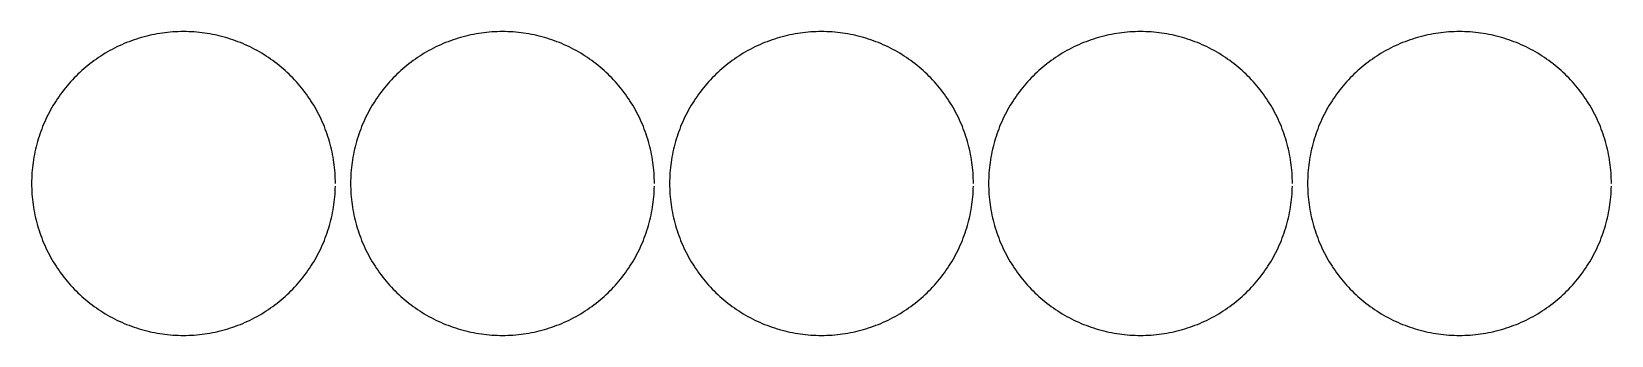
# Model space of a CAD drawing. Header units: metres. Extents: x -5 to 47, y -5 to 5.
import ezdxf

# ---------------------------------------------------------------- set-up
doc = ezdxf.new("R2010")
doc.units = ezdxf.units.M
doc.layers.add('Outer', color=1, linetype='CONTINUOUS')

msp = doc.modelspace()

# ---------------------------------------------------------------- linework, layer by layer
at = {"layer": 'Outer'}
for p, q in [((-1.71, 4.698), (-1.792, 4.668)), ((-1.628, 4.728), (-1.71, 4.698)), ((-1.545, 4.755), (-1.628, 4.728)), ((-1.462, 4.782), (-1.545, 4.755)), ((-1.378, 4.806), (-1.462, 4.782)), ((-1.294, 4.83), (-1.378, 4.806)), ((-1.21, 4.851), (-1.294, 4.83)), ((-1.125, 4.872), (-1.21, 4.851)), ((-1.04, 4.891), (-1.125, 4.872)), ((-0.954, 4.908), (-1.04, 4.891)), ((-0.868, 4.924), (-0.954, 4.908)), ((-0.782, 4.938), (-0.868, 4.924)), ((-0.696, 4.951), (-0.782, 4.938)), ((-0.609, 4.963), (-0.696, 4.951)), ((-0.523, 4.973), (-0.609, 4.963)), ((-0.436, 4.981), (-0.523, 4.973)), ((-0.349, 4.988), (-0.436, 4.981)), ((-0.262, 4.993), (-0.349, 4.988)), ((-0.174, 4.997), (-0.262, 4.993)), ((-0.087, 4.999), (-0.174, 4.997)), ((0, 5), (-0.087, 4.999)), ((0.087, 4.999), (0, 5)), ((0.174, 4.997), (0.087, 4.999)), ((0.262, 4.993), (0.174, 4.997)), ((0.349, 4.988), (0.262, 4.993)), ((0.436, 4.981), (0.349, 4.988)), ((0.523, 4.973), (0.436, 4.981)), ((0.609, 4.963), (0.523, 4.973)), ((0.696, 4.951), (0.609, 4.963)), ((0.782, 4.938), (0.696, 4.951)), ((0.868, 4.924), (0.782, 4.938)), ((0.954, 4.908), (0.868, 4.924)), ((1.04, 4.891), (0.954, 4.908)), ((1.125, 4.872), (1.04, 4.891)), ((1.21, 4.851), (1.125, 4.872)), ((1.294, 4.83), (1.21, 4.851)), ((1.378, 4.806), (1.294, 4.83)), ((1.462, 4.782), (1.378, 4.806)), ((1.545, 4.755), (1.462, 4.782)), ((1.628, 4.728), (1.545, 4.755)), ((1.71, 4.698), (1.628, 4.728)), ((1.792, 4.668), (1.71, 4.698)), ((8.79, 4.698), (8.708, 4.668)), ((8.872, 4.728), (8.79, 4.698)), ((8.955, 4.755), (8.872, 4.728)), ((9.038, 4.782), (8.955, 4.755)), ((9.122, 4.806), (9.038, 4.782)), ((9.206, 4.83), (9.122, 4.806)), ((9.29, 4.851), (9.206, 4.83)), ((9.375, 4.872), (9.29, 4.851)), ((9.46, 4.891), (9.375, 4.872)), ((9.546, 4.908), (9.46, 4.891)), ((9.632, 4.924), (9.546, 4.908)), ((9.718, 4.938), (9.632, 4.924)), ((9.804, 4.951), (9.718, 4.938)), ((9.891, 4.963), (9.804, 4.951)), ((9.977, 4.973), (9.891, 4.963)), ((10.064, 4.981), (9.977, 4.973)), ((10.151, 4.988), (10.064, 4.981)), ((10.238, 4.993), (10.151, 4.988)), ((10.326, 4.997), (10.238, 4.993)), ((10.413, 4.999), (10.326, 4.997)), ((10.5, 5), (10.413, 4.999)), ((10.587, 4.999), (10.5, 5)), ((10.674, 4.997), (10.587, 4.999)), ((10.762, 4.993), (10.674, 4.997)), ((10.849, 4.988), (10.762, 4.993)), ((10.936, 4.981), (10.849, 4.988)), ((11.023, 4.973), (10.936, 4.981)), ((11.109, 4.963), (11.023, 4.973)), ((11.196, 4.951), (11.109, 4.963)), ((11.282, 4.938), (11.196, 4.951)), ((11.368, 4.924), (11.282, 4.938)), ((11.454, 4.908), (11.368, 4.924)), ((11.54, 4.891), (11.454, 4.908)), ((11.625, 4.872), (11.54, 4.891)), ((11.71, 4.851), (11.625, 4.872)), ((11.794, 4.83), (11.71, 4.851)), ((11.878, 4.806), (11.794, 4.83)), ((11.962, 4.782), (11.878, 4.806)), ((12.045, 4.755), (11.962, 4.782)), ((12.128, 4.728), (12.045, 4.755)), ((12.21, 4.698), (12.128, 4.728)), ((12.292, 4.668), (12.21, 4.698)), ((19.29, 4.698), (19.208, 4.668)), ((19.372, 4.728), (19.29, 4.698)), ((19.455, 4.755), (19.372, 4.728)), ((19.538, 4.782), (19.455, 4.755)), ((19.622, 4.806), (19.538, 4.782)), ((19.706, 4.83), (19.622, 4.806)), ((19.79, 4.851), (19.706, 4.83)), ((19.875, 4.872), (19.79, 4.851)), ((19.96, 4.891), (19.875, 4.872)), ((20.046, 4.908), (19.96, 4.891)), ((20.132, 4.924), (20.046, 4.908)), ((20.218, 4.938), (20.132, 4.924)), ((20.304, 4.951), (20.218, 4.938)), ((20.391, 4.963), (20.304, 4.951)), ((20.477, 4.973), (20.391, 4.963)), ((20.564, 4.981), (20.477, 4.973)), ((20.651, 4.988), (20.564, 4.981)), ((20.738, 4.993), (20.651, 4.988)), ((20.826, 4.997), (20.738, 4.993)), ((20.913, 4.999), (20.826, 4.997)), ((21, 5), (20.913, 4.999)), ((21.087, 4.999), (21, 5)), ((21.174, 4.997), (21.087, 4.999)), ((21.262, 4.993), (21.174, 4.997)), ((21.349, 4.988), (21.262, 4.993)), ((21.436, 4.981), (21.349, 4.988)), ((21.523, 4.973), (21.436, 4.981)), ((21.609, 4.963), (21.523, 4.973)), ((21.696, 4.951), (21.609, 4.963)), ((21.782, 4.938), (21.696, 4.951)), ((21.868, 4.924), (21.782, 4.938)), ((21.954, 4.908), (21.868, 4.924)), ((22.04, 4.891), (21.954, 4.908)), ((22.125, 4.872), (22.04, 4.891)), ((22.21, 4.851), (22.125, 4.872)), ((22.294, 4.83), (22.21, 4.851)), ((22.378, 4.806), (22.294, 4.83)), ((22.462, 4.782), (22.378, 4.806)), ((22.545, 4.755), (22.462, 4.782)), ((22.628, 4.728), (22.545, 4.755)), ((22.71, 4.698), (22.628, 4.728)), ((22.792, 4.668), (22.71, 4.698)), ((29.79, 4.698), (29.708, 4.668)), ((29.872, 4.728), (29.79, 4.698)), ((29.955, 4.755), (29.872, 4.728)), ((30.038, 4.782), (29.955, 4.755)), ((30.122, 4.806), (30.038, 4.782)), ((30.206, 4.83), (30.122, 4.806)), ((30.29, 4.851), (30.206, 4.83)), ((30.375, 4.872), (30.29, 4.851)), ((30.46, 4.891), (30.375, 4.872)), ((30.546, 4.908), (30.46, 4.891)), ((30.632, 4.924), (30.546, 4.908)), ((30.718, 4.938), (30.632, 4.924)), ((30.804, 4.951), (30.718, 4.938)), ((30.891, 4.963), (30.804, 4.951)), ((30.977, 4.973), (30.891, 4.963)), ((31.064, 4.981), (30.977, 4.973)), ((31.151, 4.988), (31.064, 4.981)), ((31.238, 4.993), (31.151, 4.988)), ((31.326, 4.997), (31.238, 4.993)), ((31.413, 4.999), (31.326, 4.997)), ((31.5, 5), (31.413, 4.999)), ((31.587, 4.999), (31.5, 5)), ((31.674, 4.997), (31.587, 4.999)), ((31.762, 4.993), (31.674, 4.997)), ((31.849, 4.988), (31.762, 4.993)), ((31.936, 4.981), (31.849, 4.988)), ((32.023, 4.973), (31.936, 4.981)), ((32.109, 4.963), (32.023, 4.973)), ((32.196, 4.951), (32.109, 4.963)), ((32.282, 4.938), (32.196, 4.951)), ((32.368, 4.924), (32.282, 4.938)), ((32.454, 4.908), (32.368, 4.924)), ((32.54, 4.891), (32.454, 4.908)), ((32.625, 4.872), (32.54, 4.891)), ((32.71, 4.851), (32.625, 4.872)), ((32.794, 4.83), (32.71, 4.851)), ((32.878, 4.806), (32.794, 4.83)), ((32.962, 4.782), (32.878, 4.806)), ((33.045, 4.755), (32.962, 4.782)), ((33.128, 4.728), (33.045, 4.755)), ((33.21, 4.698), (33.128, 4.728)), ((33.292, 4.668), (33.21, 4.698)), ((40.29, 4.698), (40.208, 4.668)), ((40.372, 4.728), (40.29, 4.698)), ((40.455, 4.755), (40.372, 4.728)), ((40.538, 4.782), (40.455, 4.755)), ((40.622, 4.806), (40.538, 4.782)), ((40.706, 4.83), (40.622, 4.806)), ((40.79, 4.851), (40.706, 4.83)), ((40.875, 4.872), (40.79, 4.851)), ((40.96, 4.891), (40.875, 4.872)), ((41.046, 4.908), (40.96, 4.891)), ((41.132, 4.924), (41.046, 4.908)), ((41.218, 4.938), (41.132, 4.924)), ((41.304, 4.951), (41.218, 4.938)), ((41.391, 4.963), (41.304, 4.951)), ((41.477, 4.973), (41.391, 4.963)), ((41.564, 4.981), (41.477, 4.973)), ((41.651, 4.988), (41.564, 4.981)), ((41.738, 4.993), (41.651, 4.988)), ((41.826, 4.997), (41.738, 4.993)), ((41.913, 4.999), (41.826, 4.997)), ((42, 5), (41.913, 4.999)), ((42.087, 4.999), (42, 5)), ((42.174, 4.997), (42.087, 4.999)), ((42.262, 4.993), (42.174, 4.997)), ((42.349, 4.988), (42.262, 4.993)), ((42.436, 4.981), (42.349, 4.988)), ((42.523, 4.973), (42.436, 4.981)), ((42.609, 4.963), (42.523, 4.973)), ((42.696, 4.951), (42.609, 4.963)), ((42.782, 4.938), (42.696, 4.951)), ((42.868, 4.924), (42.782, 4.938)), ((42.954, 4.908), (42.868, 4.924)), ((43.04, 4.891), (42.954, 4.908)), ((43.125, 4.872), (43.04, 4.891)), ((43.21, 4.851), (43.125, 4.872)), ((43.294, 4.83), (43.21, 4.851)), ((43.378, 4.806), (43.294, 4.83)), ((43.462, 4.782), (43.378, 4.806)), ((43.545, 4.755), (43.462, 4.782)), ((43.628, 4.728), (43.545, 4.755)), ((43.71, 4.698), (43.628, 4.728)), ((43.792, 4.668), (43.71, 4.698)), ((-2.723, 4.193), (-2.796, 4.145)), ((-2.65, 4.24), (-2.723, 4.193)), ((-2.575, 4.286), (-2.65, 4.24)), ((-2.5, 4.33), (-2.575, 4.286)), ((-2.424, 4.373), (-2.5, 4.33)), ((-2.347, 4.415), (-2.424, 4.373)), ((-2.27, 4.455), (-2.347, 4.415)), ((-2.192, 4.494), (-2.27, 4.455)), ((-2.113, 4.532), (-2.192, 4.494)), ((-2.034, 4.568), (-2.113, 4.532)), ((-1.954, 4.603), (-2.034, 4.568)), ((-1.873, 4.636), (-1.954, 4.603)), ((-1.792, 4.668), (-1.873, 4.636)), ((1.873, 4.636), (1.792, 4.668)), ((1.954, 4.603), (1.873, 4.636)), ((2.034, 4.568), (1.954, 4.603)), ((2.113, 4.532), (2.034, 4.568)), ((2.192, 4.494), (2.113, 4.532)), ((2.27, 4.455), (2.192, 4.494)), ((2.347, 4.415), (2.27, 4.455)), ((2.424, 4.373), (2.347, 4.415)), ((2.5, 4.33), (2.424, 4.373)), ((2.575, 4.286), (2.5, 4.33)), ((2.65, 4.24), (2.575, 4.286)), ((2.723, 4.193), (2.65, 4.24)), ((2.796, 4.145), (2.723, 4.193)), ((7.777, 4.193), (7.704, 4.145)), ((7.85, 4.24), (7.777, 4.193)), ((7.925, 4.286), (7.85, 4.24)), ((8, 4.33), (7.925, 4.286)), ((8.076, 4.373), (8, 4.33)), ((8.153, 4.415), (8.076, 4.373)), ((8.23, 4.455), (8.153, 4.415)), ((8.308, 4.494), (8.23, 4.455)), ((8.387, 4.532), (8.308, 4.494)), ((8.466, 4.568), (8.387, 4.532)), ((8.546, 4.603), (8.466, 4.568)), ((8.627, 4.636), (8.546, 4.603)), ((8.708, 4.668), (8.627, 4.636)), ((12.373, 4.636), (12.292, 4.668)), ((12.454, 4.603), (12.373, 4.636)), ((12.534, 4.568), (12.454, 4.603)), ((12.613, 4.532), (12.534, 4.568)), ((12.692, 4.494), (12.613, 4.532)), ((12.77, 4.455), (12.692, 4.494)), ((12.847, 4.415), (12.77, 4.455)), ((12.924, 4.373), (12.847, 4.415)), ((13, 4.33), (12.924, 4.373)), ((13.075, 4.286), (13, 4.33)), ((13.15, 4.24), (13.075, 4.286)), ((13.223, 4.193), (13.15, 4.24)), ((13.296, 4.145), (13.223, 4.193)), ((18.277, 4.193), (18.204, 4.145)), ((18.35, 4.24), (18.277, 4.193)), ((18.425, 4.286), (18.35, 4.24)), ((18.5, 4.33), (18.425, 4.286)), ((18.576, 4.373), (18.5, 4.33)), ((18.653, 4.415), (18.576, 4.373)), ((18.73, 4.455), (18.653, 4.415)), ((18.808, 4.494), (18.73, 4.455)), ((18.887, 4.532), (18.808, 4.494)), ((18.966, 4.568), (18.887, 4.532)), ((19.046, 4.603), (18.966, 4.568)), ((19.127, 4.636), (19.046, 4.603)), ((19.208, 4.668), (19.127, 4.636)), ((22.873, 4.636), (22.792, 4.668)), ((22.954, 4.603), (22.873, 4.636)), ((23.034, 4.568), (22.954, 4.603)), ((23.113, 4.532), (23.034, 4.568)), ((23.192, 4.494), (23.113, 4.532)), ((23.27, 4.455), (23.192, 4.494)), ((23.347, 4.415), (23.27, 4.455)), ((23.424, 4.373), (23.347, 4.415)), ((23.5, 4.33), (23.424, 4.373)), ((23.575, 4.286), (23.5, 4.33)), ((23.65, 4.24), (23.575, 4.286)), ((23.723, 4.193), (23.65, 4.24)), ((23.796, 4.145), (23.723, 4.193)), ((28.777, 4.193), (28.704, 4.145)), ((28.85, 4.24), (28.777, 4.193)), ((28.925, 4.286), (28.85, 4.24)), ((29, 4.33), (28.925, 4.286)), ((29.076, 4.373), (29, 4.33)), ((29.153, 4.415), (29.076, 4.373)), ((29.23, 4.455), (29.153, 4.415)), ((29.308, 4.494), (29.23, 4.455)), ((29.387, 4.532), (29.308, 4.494)), ((29.466, 4.568), (29.387, 4.532)), ((29.546, 4.603), (29.466, 4.568)), ((29.627, 4.636), (29.546, 4.603)), ((29.708, 4.668), (29.627, 4.636)), ((33.373, 4.636), (33.292, 4.668)), ((33.454, 4.603), (33.373, 4.636)), ((33.534, 4.568), (33.454, 4.603)), ((33.613, 4.532), (33.534, 4.568)), ((33.692, 4.494), (33.613, 4.532)), ((33.77, 4.455), (33.692, 4.494)), ((33.847, 4.415), (33.77, 4.455)), ((33.924, 4.373), (33.847, 4.415)), ((34, 4.33), (33.924, 4.373)), ((34.075, 4.286), (34, 4.33)), ((34.15, 4.24), (34.075, 4.286)), ((34.223, 4.193), (34.15, 4.24)), ((34.296, 4.145), (34.223, 4.193)), ((39.277, 4.193), (39.204, 4.145)), ((39.35, 4.24), (39.277, 4.193)), ((39.425, 4.286), (39.35, 4.24)), ((39.5, 4.33), (39.425, 4.286)), ((39.576, 4.373), (39.5, 4.33)), ((39.653, 4.415), (39.576, 4.373)), ((39.73, 4.455), (39.653, 4.415)), ((39.808, 4.494), (39.73, 4.455)), ((39.887, 4.532), (39.808, 4.494)), ((39.966, 4.568), (39.887, 4.532)), ((40.046, 4.603), (39.966, 4.568)), ((40.127, 4.636), (40.046, 4.603)), ((40.208, 4.668), (40.127, 4.636)), ((43.873, 4.636), (43.792, 4.668)), ((43.954, 4.603), (43.873, 4.636)), ((44.034, 4.568), (43.954, 4.603)), ((44.113, 4.532), (44.034, 4.568)), ((44.192, 4.494), (44.113, 4.532)), ((44.27, 4.455), (44.192, 4.494)), ((44.347, 4.415), (44.27, 4.455)), ((44.424, 4.373), (44.347, 4.415)), ((44.5, 4.33), (44.424, 4.373)), ((44.575, 4.286), (44.5, 4.33)), ((44.65, 4.24), (44.575, 4.286)), ((44.723, 4.193), (44.65, 4.24)), ((44.796, 4.145), (44.723, 4.193)), ((-3.41, 3.657), (-3.473, 3.597)), ((-3.346, 3.716), (-3.41, 3.657)), ((-3.28, 3.774), (-3.346, 3.716)), ((-3.214, 3.83), (-3.28, 3.774)), ((-3.147, 3.886), (-3.214, 3.83)), ((-3.078, 3.94), (-3.147, 3.886)), ((-3.009, 3.993), (-3.078, 3.94)), ((-2.939, 4.045), (-3.009, 3.993)), ((-2.868, 4.096), (-2.939, 4.045)), ((-2.796, 4.145), (-2.868, 4.096)), ((2.868, 4.096), (2.796, 4.145)), ((2.939, 4.045), (2.868, 4.096)), ((3.009, 3.993), (2.939, 4.045)), ((3.078, 3.94), (3.009, 3.993)), ((3.147, 3.886), (3.078, 3.94)), ((3.214, 3.83), (3.147, 3.886)), ((3.28, 3.774), (3.214, 3.83)), ((3.346, 3.716), (3.28, 3.774)), ((3.41, 3.657), (3.346, 3.716)), ((3.473, 3.597), (3.41, 3.657)), ((7.09, 3.657), (7.027, 3.597)), ((7.154, 3.716), (7.09, 3.657)), ((7.22, 3.774), (7.154, 3.716)), ((7.286, 3.83), (7.22, 3.774)), ((7.353, 3.886), (7.286, 3.83)), ((7.422, 3.94), (7.353, 3.886)), ((7.491, 3.993), (7.422, 3.94)), ((7.561, 4.045), (7.491, 3.993)), ((7.632, 4.096), (7.561, 4.045)), ((7.704, 4.145), (7.632, 4.096)), ((13.368, 4.096), (13.296, 4.145)), ((13.439, 4.045), (13.368, 4.096)), ((13.509, 3.993), (13.439, 4.045)), ((13.578, 3.94), (13.509, 3.993)), ((13.647, 3.886), (13.578, 3.94)), ((13.714, 3.83), (13.647, 3.886)), ((13.78, 3.774), (13.714, 3.83)), ((13.846, 3.716), (13.78, 3.774)), ((13.91, 3.657), (13.846, 3.716)), ((13.973, 3.597), (13.91, 3.657)), ((17.59, 3.657), (17.527, 3.597)), ((17.654, 3.716), (17.59, 3.657)), ((17.72, 3.774), (17.654, 3.716)), ((17.786, 3.83), (17.72, 3.774)), ((17.853, 3.886), (17.786, 3.83)), ((17.922, 3.94), (17.853, 3.886)), ((17.991, 3.993), (17.922, 3.94)), ((18.061, 4.045), (17.991, 3.993)), ((18.132, 4.096), (18.061, 4.045)), ((18.204, 4.145), (18.132, 4.096)), ((23.868, 4.096), (23.796, 4.145)), ((23.939, 4.045), (23.868, 4.096)), ((24.009, 3.993), (23.939, 4.045)), ((24.078, 3.94), (24.009, 3.993)), ((24.147, 3.886), (24.078, 3.94)), ((24.214, 3.83), (24.147, 3.886)), ((24.28, 3.774), (24.214, 3.83)), ((24.346, 3.716), (24.28, 3.774)), ((24.41, 3.657), (24.346, 3.716)), ((24.473, 3.597), (24.41, 3.657)), ((28.09, 3.657), (28.027, 3.597)), ((28.154, 3.716), (28.09, 3.657)), ((28.22, 3.774), (28.154, 3.716)), ((28.286, 3.83), (28.22, 3.774)), ((28.353, 3.886), (28.286, 3.83)), ((28.422, 3.94), (28.353, 3.886)), ((28.491, 3.993), (28.422, 3.94)), ((28.561, 4.045), (28.491, 3.993)), ((28.632, 4.096), (28.561, 4.045)), ((28.704, 4.145), (28.632, 4.096)), ((34.368, 4.096), (34.296, 4.145)), ((34.439, 4.045), (34.368, 4.096)), ((34.509, 3.993), (34.439, 4.045)), ((34.578, 3.94), (34.509, 3.993)), ((34.647, 3.886), (34.578, 3.94)), ((34.714, 3.83), (34.647, 3.886)), ((34.78, 3.774), (34.714, 3.83)), ((34.846, 3.716), (34.78, 3.774)), ((34.91, 3.657), (34.846, 3.716)), ((34.973, 3.597), (34.91, 3.657)), ((38.59, 3.657), (38.527, 3.597)), ((38.654, 3.716), (38.59, 3.657)), ((38.72, 3.774), (38.654, 3.716)), ((38.786, 3.83), (38.72, 3.774)), ((38.853, 3.886), (38.786, 3.83)), ((38.922, 3.94), (38.853, 3.886)), ((38.991, 3.993), (38.922, 3.94)), ((39.061, 4.045), (38.991, 3.993)), ((39.132, 4.096), (39.061, 4.045)), ((39.204, 4.145), (39.132, 4.096)), ((44.868, 4.096), (44.796, 4.145)), ((44.939, 4.045), (44.868, 4.096)), ((45.009, 3.993), (44.939, 4.045)), ((45.078, 3.94), (45.009, 3.993)), ((45.147, 3.886), (45.078, 3.94)), ((45.214, 3.83), (45.147, 3.886)), ((45.28, 3.774), (45.214, 3.83)), ((45.346, 3.716), (45.28, 3.774)), ((45.41, 3.657), (45.346, 3.716)), ((45.473, 3.597), (45.41, 3.657)), ((-3.886, 3.147), (-3.94, 3.078)), ((-3.83, 3.214), (-3.886, 3.147)), ((-3.774, 3.28), (-3.83, 3.214)), ((-3.716, 3.346), (-3.774, 3.28)), ((-3.657, 3.41), (-3.716, 3.346)), ((-3.597, 3.473), (-3.657, 3.41)), ((-3.536, 3.536), (-3.597, 3.473)), ((-3.473, 3.597), (-3.536, 3.536)), ((3.536, 3.536), (3.473, 3.597)), ((3.597, 3.473), (3.536, 3.536)), ((3.657, 3.41), (3.597, 3.473)), ((3.716, 3.346), (3.657, 3.41)), ((3.774, 3.28), (3.716, 3.346)), ((3.83, 3.214), (3.774, 3.28)), ((3.886, 3.147), (3.83, 3.214)), ((3.94, 3.078), (3.886, 3.147)), ((6.614, 3.147), (6.56, 3.078)), ((6.67, 3.214), (6.614, 3.147)), ((6.726, 3.28), (6.67, 3.214)), ((6.784, 3.346), (6.726, 3.28)), ((6.843, 3.41), (6.784, 3.346)), ((6.903, 3.473), (6.843, 3.41)), ((6.964, 3.536), (6.903, 3.473)), ((7.027, 3.597), (6.964, 3.536)), ((14.036, 3.536), (13.973, 3.597)), ((14.097, 3.473), (14.036, 3.536)), ((14.157, 3.41), (14.097, 3.473)), ((14.216, 3.346), (14.157, 3.41)), ((14.274, 3.28), (14.216, 3.346)), ((14.33, 3.214), (14.274, 3.28)), ((14.386, 3.147), (14.33, 3.214)), ((14.44, 3.078), (14.386, 3.147)), ((17.114, 3.147), (17.06, 3.078)), ((17.17, 3.214), (17.114, 3.147)), ((17.226, 3.28), (17.17, 3.214)), ((17.284, 3.346), (17.226, 3.28)), ((17.343, 3.41), (17.284, 3.346)), ((17.403, 3.473), (17.343, 3.41)), ((17.464, 3.536), (17.403, 3.473)), ((17.527, 3.597), (17.464, 3.536)), ((24.536, 3.536), (24.473, 3.597)), ((24.597, 3.473), (24.536, 3.536)), ((24.657, 3.41), (24.597, 3.473)), ((24.716, 3.346), (24.657, 3.41)), ((24.774, 3.28), (24.716, 3.346)), ((24.83, 3.214), (24.774, 3.28)), ((24.886, 3.147), (24.83, 3.214)), ((24.94, 3.078), (24.886, 3.147)), ((27.614, 3.147), (27.56, 3.078)), ((27.67, 3.214), (27.614, 3.147)), ((27.726, 3.28), (27.67, 3.214)), ((27.784, 3.346), (27.726, 3.28)), ((27.843, 3.41), (27.784, 3.346)), ((27.903, 3.473), (27.843, 3.41)), ((27.964, 3.536), (27.903, 3.473)), ((28.027, 3.597), (27.964, 3.536)), ((35.036, 3.536), (34.973, 3.597)), ((35.097, 3.473), (35.036, 3.536)), ((35.157, 3.41), (35.097, 3.473)), ((35.216, 3.346), (35.157, 3.41)), ((35.274, 3.28), (35.216, 3.346)), ((35.33, 3.214), (35.274, 3.28)), ((35.386, 3.147), (35.33, 3.214)), ((35.44, 3.078), (35.386, 3.147)), ((38.114, 3.147), (38.06, 3.078)), ((38.17, 3.214), (38.114, 3.147)), ((38.226, 3.28), (38.17, 3.214)), ((38.284, 3.346), (38.226, 3.28)), ((38.343, 3.41), (38.284, 3.346)), ((38.403, 3.473), (38.343, 3.41)), ((38.464, 3.536), (38.403, 3.473)), ((38.527, 3.597), (38.464, 3.536)), ((45.536, 3.536), (45.473, 3.597)), ((45.597, 3.473), (45.536, 3.536)), ((45.657, 3.41), (45.597, 3.473)), ((45.716, 3.346), (45.657, 3.41)), ((45.774, 3.28), (45.716, 3.346)), ((45.83, 3.214), (45.774, 3.28)), ((45.886, 3.147), (45.83, 3.214)), ((45.94, 3.078), (45.886, 3.147)), ((-4.24, 2.65), (-4.286, 2.575)), ((-4.193, 2.723), (-4.24, 2.65)), ((-4.145, 2.796), (-4.193, 2.723)), ((-4.096, 2.868), (-4.145, 2.796)), ((-4.045, 2.939), (-4.096, 2.868)), ((-3.993, 3.009), (-4.045, 2.939)), ((-3.94, 3.078), (-3.993, 3.009)), ((3.993, 3.009), (3.94, 3.078)), ((4.045, 2.939), (3.993, 3.009)), ((4.096, 2.868), (4.045, 2.939)), ((4.145, 2.796), (4.096, 2.868)), ((4.193, 2.723), (4.145, 2.796)), ((4.24, 2.65), (4.193, 2.723)), ((4.286, 2.575), (4.24, 2.65)), ((6.26, 2.65), (6.214, 2.575)), ((6.307, 2.723), (6.26, 2.65)), ((6.355, 2.796), (6.307, 2.723)), ((6.404, 2.868), (6.355, 2.796)), ((6.455, 2.939), (6.404, 2.868)), ((6.507, 3.009), (6.455, 2.939)), ((6.56, 3.078), (6.507, 3.009)), ((14.493, 3.009), (14.44, 3.078)), ((14.545, 2.939), (14.493, 3.009)), ((14.596, 2.868), (14.545, 2.939)), ((14.645, 2.796), (14.596, 2.868)), ((14.693, 2.723), (14.645, 2.796)), ((14.74, 2.65), (14.693, 2.723)), ((14.786, 2.575), (14.74, 2.65)), ((16.76, 2.65), (16.714, 2.575)), ((16.807, 2.723), (16.76, 2.65)), ((16.855, 2.796), (16.807, 2.723)), ((16.904, 2.868), (16.855, 2.796)), ((16.955, 2.939), (16.904, 2.868)), ((17.007, 3.009), (16.955, 2.939)), ((17.06, 3.078), (17.007, 3.009)), ((24.993, 3.009), (24.94, 3.078)), ((25.045, 2.939), (24.993, 3.009)), ((25.096, 2.868), (25.045, 2.939)), ((25.145, 2.796), (25.096, 2.868)), ((25.193, 2.723), (25.145, 2.796)), ((25.24, 2.65), (25.193, 2.723)), ((25.286, 2.575), (25.24, 2.65)), ((27.26, 2.65), (27.214, 2.575)), ((27.307, 2.723), (27.26, 2.65)), ((27.355, 2.796), (27.307, 2.723)), ((27.404, 2.868), (27.355, 2.796)), ((27.455, 2.939), (27.404, 2.868)), ((27.507, 3.009), (27.455, 2.939)), ((27.56, 3.078), (27.507, 3.009)), ((35.493, 3.009), (35.44, 3.078)), ((35.545, 2.939), (35.493, 3.009)), ((35.596, 2.868), (35.545, 2.939)), ((35.645, 2.796), (35.596, 2.868)), ((35.693, 2.723), (35.645, 2.796)), ((35.74, 2.65), (35.693, 2.723)), ((35.786, 2.575), (35.74, 2.65)), ((37.76, 2.65), (37.714, 2.575)), ((37.807, 2.723), (37.76, 2.65)), ((37.855, 2.796), (37.807, 2.723)), ((37.904, 2.868), (37.855, 2.796)), ((37.955, 2.939), (37.904, 2.868)), ((38.007, 3.009), (37.955, 2.939)), ((38.06, 3.078), (38.007, 3.009)), ((45.993, 3.009), (45.94, 3.078)), ((46.045, 2.939), (45.993, 3.009)), ((46.096, 2.868), (46.045, 2.939)), ((46.145, 2.796), (46.096, 2.868)), ((46.193, 2.723), (46.145, 2.796)), ((46.24, 2.65), (46.193, 2.723)), ((46.286, 2.575), (46.24, 2.65)), ((-4.532, 2.113), (-4.568, 2.034)), ((-4.494, 2.192), (-4.532, 2.113)), ((-4.455, 2.27), (-4.494, 2.192)), ((-4.415, 2.347), (-4.455, 2.27)), ((-4.373, 2.424), (-4.415, 2.347)), ((-4.33, 2.5), (-4.373, 2.424)), ((-4.286, 2.575), (-4.33, 2.5)), ((4.33, 2.5), (4.286, 2.575)), ((4.373, 2.424), (4.33, 2.5)), ((4.415, 2.347), (4.373, 2.424)), ((4.455, 2.27), (4.415, 2.347)), ((4.494, 2.192), (4.455, 2.27)), ((4.532, 2.113), (4.494, 2.192)), ((4.568, 2.034), (4.532, 2.113)), ((5.968, 2.113), (5.932, 2.034)), ((6.006, 2.192), (5.968, 2.113)), ((6.045, 2.27), (6.006, 2.192)), ((6.085, 2.347), (6.045, 2.27)), ((6.127, 2.424), (6.085, 2.347)), ((6.17, 2.5), (6.127, 2.424)), ((6.214, 2.575), (6.17, 2.5)), ((14.83, 2.5), (14.786, 2.575)), ((14.873, 2.424), (14.83, 2.5)), ((14.915, 2.347), (14.873, 2.424)), ((14.955, 2.27), (14.915, 2.347)), ((14.994, 2.192), (14.955, 2.27)), ((15.032, 2.113), (14.994, 2.192)), ((15.068, 2.034), (15.032, 2.113)), ((16.468, 2.113), (16.432, 2.034)), ((16.506, 2.192), (16.468, 2.113)), ((16.545, 2.27), (16.506, 2.192)), ((16.585, 2.347), (16.545, 2.27)), ((16.627, 2.424), (16.585, 2.347)), ((16.67, 2.5), (16.627, 2.424)), ((16.714, 2.575), (16.67, 2.5)), ((25.33, 2.5), (25.286, 2.575)), ((25.373, 2.424), (25.33, 2.5)), ((25.415, 2.347), (25.373, 2.424)), ((25.455, 2.27), (25.415, 2.347)), ((25.494, 2.192), (25.455, 2.27)), ((25.532, 2.113), (25.494, 2.192)), ((25.568, 2.034), (25.532, 2.113)), ((26.968, 2.113), (26.932, 2.034)), ((27.006, 2.192), (26.968, 2.113)), ((27.045, 2.27), (27.006, 2.192)), ((27.085, 2.347), (27.045, 2.27)), ((27.127, 2.424), (27.085, 2.347)), ((27.17, 2.5), (27.127, 2.424)), ((27.214, 2.575), (27.17, 2.5)), ((35.83, 2.5), (35.786, 2.575)), ((35.873, 2.424), (35.83, 2.5)), ((35.915, 2.347), (35.873, 2.424)), ((35.955, 2.27), (35.915, 2.347)), ((35.994, 2.192), (35.955, 2.27)), ((36.032, 2.113), (35.994, 2.192)), ((36.068, 2.034), (36.032, 2.113)), ((37.468, 2.113), (37.432, 2.034)), ((37.506, 2.192), (37.468, 2.113)), ((37.545, 2.27), (37.506, 2.192)), ((37.585, 2.347), (37.545, 2.27)), ((37.627, 2.424), (37.585, 2.347)), ((37.67, 2.5), (37.627, 2.424)), ((37.714, 2.575), (37.67, 2.5)), ((46.33, 2.5), (46.286, 2.575)), ((46.373, 2.424), (46.33, 2.5)), ((46.415, 2.347), (46.373, 2.424)), ((46.455, 2.27), (46.415, 2.347)), ((46.494, 2.192), (46.455, 2.27)), ((46.532, 2.113), (46.494, 2.192)), ((46.568, 2.034), (46.532, 2.113)), ((-4.728, 1.628), (-4.755, 1.545)), ((-4.698, 1.71), (-4.728, 1.628)), ((-4.668, 1.792), (-4.698, 1.71)), ((-4.636, 1.873), (-4.668, 1.792)), ((-4.603, 1.954), (-4.636, 1.873)), ((-4.568, 2.034), (-4.603, 1.954)), ((4.603, 1.954), (4.568, 2.034)), ((4.636, 1.873), (4.603, 1.954)), ((4.668, 1.792), (4.636, 1.873)), ((4.698, 1.71), (4.668, 1.792)), ((4.728, 1.628), (4.698, 1.71)), ((4.755, 1.545), (4.728, 1.628)), ((5.772, 1.628), (5.745, 1.545)), ((5.802, 1.71), (5.772, 1.628)), ((5.832, 1.792), (5.802, 1.71)), ((5.864, 1.873), (5.832, 1.792)), ((5.897, 1.954), (5.864, 1.873)), ((5.932, 2.034), (5.897, 1.954)), ((15.103, 1.954), (15.068, 2.034)), ((15.136, 1.873), (15.103, 1.954)), ((15.168, 1.792), (15.136, 1.873)), ((15.198, 1.71), (15.168, 1.792)), ((15.228, 1.628), (15.198, 1.71)), ((15.255, 1.545), (15.228, 1.628)), ((16.272, 1.628), (16.245, 1.545)), ((16.302, 1.71), (16.272, 1.628)), ((16.332, 1.792), (16.302, 1.71)), ((16.364, 1.873), (16.332, 1.792)), ((16.397, 1.954), (16.364, 1.873)), ((16.432, 2.034), (16.397, 1.954)), ((25.603, 1.954), (25.568, 2.034)), ((25.636, 1.873), (25.603, 1.954)), ((25.668, 1.792), (25.636, 1.873)), ((25.698, 1.71), (25.668, 1.792)), ((25.728, 1.628), (25.698, 1.71)), ((25.755, 1.545), (25.728, 1.628)), ((26.772, 1.628), (26.745, 1.545)), ((26.802, 1.71), (26.772, 1.628)), ((26.832, 1.792), (26.802, 1.71)), ((26.864, 1.873), (26.832, 1.792)), ((26.897, 1.954), (26.864, 1.873)), ((26.932, 2.034), (26.897, 1.954)), ((36.103, 1.954), (36.068, 2.034)), ((36.136, 1.873), (36.103, 1.954)), ((36.168, 1.792), (36.136, 1.873)), ((36.198, 1.71), (36.168, 1.792)), ((36.228, 1.628), (36.198, 1.71)), ((36.255, 1.545), (36.228, 1.628)), ((37.272, 1.628), (37.245, 1.545)), ((37.302, 1.71), (37.272, 1.628)), ((37.332, 1.792), (37.302, 1.71)), ((37.364, 1.873), (37.332, 1.792)), ((37.397, 1.954), (37.364, 1.873)), ((37.432, 2.034), (37.397, 1.954)), ((46.603, 1.954), (46.568, 2.034)), ((46.636, 1.873), (46.603, 1.954)), ((46.668, 1.792), (46.636, 1.873)), ((46.698, 1.71), (46.668, 1.792)), ((46.728, 1.628), (46.698, 1.71)), ((46.755, 1.545), (46.728, 1.628)), ((-4.872, 1.125), (-4.891, 1.04)), ((-4.851, 1.21), (-4.872, 1.125)), ((-4.83, 1.294), (-4.851, 1.21)), ((-4.806, 1.378), (-4.83, 1.294)), ((-4.782, 1.462), (-4.806, 1.378)), ((-4.755, 1.545), (-4.782, 1.462)), ((4.782, 1.462), (4.755, 1.545)), ((4.806, 1.378), (4.782, 1.462)), ((4.83, 1.294), (4.806, 1.378)), ((4.851, 1.21), (4.83, 1.294)), ((4.872, 1.125), (4.851, 1.21)), ((4.891, 1.04), (4.872, 1.125)), ((5.628, 1.125), (5.609, 1.04)), ((5.649, 1.21), (5.628, 1.125)), ((5.67, 1.294), (5.649, 1.21)), ((5.694, 1.378), (5.67, 1.294)), ((5.718, 1.462), (5.694, 1.378)), ((5.745, 1.545), (5.718, 1.462)), ((15.282, 1.462), (15.255, 1.545)), ((15.306, 1.378), (15.282, 1.462)), ((15.33, 1.294), (15.306, 1.378)), ((15.351, 1.21), (15.33, 1.294)), ((15.372, 1.125), (15.351, 1.21)), ((15.391, 1.04), (15.372, 1.125)), ((16.128, 1.125), (16.109, 1.04)), ((16.149, 1.21), (16.128, 1.125)), ((16.17, 1.294), (16.149, 1.21)), ((16.194, 1.378), (16.17, 1.294)), ((16.218, 1.462), (16.194, 1.378)), ((16.245, 1.545), (16.218, 1.462)), ((25.782, 1.462), (25.755, 1.545)), ((25.806, 1.378), (25.782, 1.462)), ((25.83, 1.294), (25.806, 1.378)), ((25.851, 1.21), (25.83, 1.294)), ((25.872, 1.125), (25.851, 1.21)), ((25.891, 1.04), (25.872, 1.125)), ((26.628, 1.125), (26.609, 1.04)), ((26.649, 1.21), (26.628, 1.125)), ((26.67, 1.294), (26.649, 1.21)), ((26.694, 1.378), (26.67, 1.294)), ((26.718, 1.462), (26.694, 1.378)), ((26.745, 1.545), (26.718, 1.462)), ((36.282, 1.462), (36.255, 1.545)), ((36.306, 1.378), (36.282, 1.462)), ((36.33, 1.294), (36.306, 1.378)), ((36.351, 1.21), (36.33, 1.294)), ((36.372, 1.125), (36.351, 1.21)), ((36.391, 1.04), (36.372, 1.125)), ((37.128, 1.125), (37.109, 1.04)), ((37.149, 1.21), (37.128, 1.125)), ((37.17, 1.294), (37.149, 1.21)), ((37.194, 1.378), (37.17, 1.294)), ((37.218, 1.462), (37.194, 1.378)), ((37.245, 1.545), (37.218, 1.462)), ((46.782, 1.462), (46.755, 1.545)), ((46.806, 1.378), (46.782, 1.462)), ((46.83, 1.294), (46.806, 1.378)), ((46.851, 1.21), (46.83, 1.294)), ((46.872, 1.125), (46.851, 1.21)), ((46.891, 1.04), (46.872, 1.125)), ((-4.973, 0.523), (-4.981, 0.436)), ((-4.963, 0.609), (-4.973, 0.523)), ((-4.951, 0.696), (-4.963, 0.609)), ((-4.938, 0.782), (-4.951, 0.696)), ((-4.924, 0.868), (-4.938, 0.782)), ((-4.908, 0.954), (-4.924, 0.868)), ((-4.891, 1.04), (-4.908, 0.954)), ((4.908, 0.954), (4.891, 1.04)), ((4.924, 0.868), (4.908, 0.954)), ((4.938, 0.782), (4.924, 0.868)), ((4.951, 0.696), (4.938, 0.782)), ((4.963, 0.609), (4.951, 0.696)), ((4.973, 0.523), (4.963, 0.609)), ((4.981, 0.436), (4.973, 0.523)), ((5.527, 0.523), (5.519, 0.436)), ((5.537, 0.609), (5.527, 0.523)), ((5.549, 0.696), (5.537, 0.609)), ((5.562, 0.782), (5.549, 0.696)), ((5.576, 0.868), (5.562, 0.782)), ((5.592, 0.954), (5.576, 0.868)), ((5.609, 1.04), (5.592, 0.954)), ((15.408, 0.954), (15.391, 1.04)), ((15.424, 0.868), (15.408, 0.954)), ((15.438, 0.782), (15.424, 0.868)), ((15.451, 0.696), (15.438, 0.782)), ((15.463, 0.609), (15.451, 0.696)), ((15.473, 0.523), (15.463, 0.609)), ((15.481, 0.436), (15.473, 0.523)), ((16.027, 0.523), (16.019, 0.436)), ((16.037, 0.609), (16.027, 0.523)), ((16.049, 0.696), (16.037, 0.609)), ((16.062, 0.782), (16.049, 0.696)), ((16.076, 0.868), (16.062, 0.782)), ((16.092, 0.954), (16.076, 0.868)), ((16.109, 1.04), (16.092, 0.954)), ((25.908, 0.954), (25.891, 1.04)), ((25.924, 0.868), (25.908, 0.954)), ((25.938, 0.782), (25.924, 0.868)), ((25.951, 0.696), (25.938, 0.782)), ((25.963, 0.609), (25.951, 0.696)), ((25.973, 0.523), (25.963, 0.609)), ((25.981, 0.436), (25.973, 0.523)), ((26.527, 0.523), (26.519, 0.436)), ((26.537, 0.609), (26.527, 0.523)), ((26.549, 0.696), (26.537, 0.609)), ((26.562, 0.782), (26.549, 0.696)), ((26.576, 0.868), (26.562, 0.782)), ((26.592, 0.954), (26.576, 0.868)), ((26.609, 1.04), (26.592, 0.954)), ((36.408, 0.954), (36.391, 1.04)), ((36.424, 0.868), (36.408, 0.954)), ((36.438, 0.782), (36.424, 0.868)), ((36.451, 0.696), (36.438, 0.782)), ((36.463, 0.609), (36.451, 0.696)), ((36.473, 0.523), (36.463, 0.609)), ((36.481, 0.436), (36.473, 0.523)), ((37.027, 0.523), (37.019, 0.436)), ((37.037, 0.609), (37.027, 0.523)), ((37.049, 0.696), (37.037, 0.609)), ((37.062, 0.782), (37.049, 0.696)), ((37.076, 0.868), (37.062, 0.782)), ((37.092, 0.954), (37.076, 0.868)), ((37.109, 1.04), (37.092, 0.954)), ((46.908, 0.954), (46.891, 1.04)), ((46.924, 0.868), (46.908, 0.954)), ((46.938, 0.782), (46.924, 0.868)), ((46.951, 0.696), (46.938, 0.782)), ((46.963, 0.609), (46.951, 0.696)), ((46.973, 0.523), (46.963, 0.609)), ((46.981, 0.436), (46.973, 0.523)), ((-4.999, 0.087), (-5, 0)), ((-5, 0), (-4.999, -0.087)), ((-4.997, 0.174), (-4.999, 0.087)), ((-4.993, 0.262), (-4.997, 0.174)), ((-4.988, 0.349), (-4.993, 0.262)), ((-4.981, 0.436), (-4.988, 0.349)), ((4.988, 0.349), (4.981, 0.436)), ((4.993, 0.262), (4.988, 0.349)), ((4.997, 0.174), (4.993, 0.262)), ((4.999, 0.087), (4.997, 0.174)), ((5, 0), (4.999, 0.087)), ((5, 0), (5, 0)), ((5.501, 0.087), (5.5, 0)), ((5.5, 0), (5.501, -0.087)), ((5.503, 0.174), (5.501, 0.087)), ((5.507, 0.262), (5.503, 0.174)), ((5.512, 0.349), (5.507, 0.262)), ((5.519, 0.436), (5.512, 0.349)), ((15.488, 0.349), (15.481, 0.436)), ((15.493, 0.262), (15.488, 0.349)), ((15.497, 0.174), (15.493, 0.262)), ((15.499, 0.087), (15.497, 0.174)), ((15.5, 0), (15.499, 0.087)), ((15.5, 0), (15.5, 0)), ((16.001, 0.087), (16, 0)), ((16, 0), (16.001, -0.087)), ((16.003, 0.174), (16.001, 0.087)), ((16.007, 0.262), (16.003, 0.174)), ((16.012, 0.349), (16.007, 0.262)), ((16.019, 0.436), (16.012, 0.349)), ((25.988, 0.349), (25.981, 0.436)), ((25.993, 0.262), (25.988, 0.349)), ((25.997, 0.174), (25.993, 0.262)), ((25.999, 0.087), (25.997, 0.174)), ((26, 0), (25.999, 0.087)), ((26, 0), (26, 0)), ((26.501, 0.087), (26.5, 0)), ((26.5, 0), (26.501, -0.087)), ((26.503, 0.174), (26.501, 0.087)), ((26.507, 0.262), (26.503, 0.174)), ((26.512, 0.349), (26.507, 0.262)), ((26.519, 0.436), (26.512, 0.349)), ((36.488, 0.349), (36.481, 0.436)), ((36.493, 0.262), (36.488, 0.349)), ((36.497, 0.174), (36.493, 0.262)), ((36.499, 0.087), (36.497, 0.174)), ((36.5, 0), (36.499, 0.087)), ((36.5, 0), (36.5, 0)), ((37.001, 0.087), (37, 0)), ((37, 0), (37.001, -0.087)), ((37.003, 0.174), (37.001, 0.087)), ((37.007, 0.262), (37.003, 0.174)), ((37.012, 0.349), (37.007, 0.262)), ((37.019, 0.436), (37.012, 0.349)), ((46.988, 0.349), (46.981, 0.436)), ((46.993, 0.262), (46.988, 0.349)), ((46.997, 0.174), (46.993, 0.262)), ((46.999, 0.087), (46.997, 0.174)), ((47, 0), (46.999, 0.087)), ((47, 0), (47, 0)), ((-4.999, -0.087), (-4.997, -0.174)), ((-4.997, -0.174), (-4.993, -0.262)), ((-4.993, -0.262), (-4.988, -0.349)), ((-4.988, -0.349), (-4.981, -0.436)), ((-4.981, -0.436), (-4.973, -0.523)), ((4.973, -0.523), (4.981, -0.436)), ((4.981, -0.436), (4.988, -0.349)), ((4.988, -0.349), (4.993, -0.262)), ((4.993, -0.262), (4.997, -0.174)), ((4.997, -0.174), (4.999, -0.087)), ((5.501, -0.087), (5.503, -0.174)), ((5.503, -0.174), (5.507, -0.262)), ((5.507, -0.262), (5.512, -0.349)), ((5.512, -0.349), (5.519, -0.436)), ((5.519, -0.436), (5.527, -0.523)), ((15.473, -0.523), (15.481, -0.436)), ((15.481, -0.436), (15.488, -0.349)), ((15.488, -0.349), (15.493, -0.262)), ((15.493, -0.262), (15.497, -0.174)), ((15.497, -0.174), (15.499, -0.087)), ((16.001, -0.087), (16.003, -0.174)), ((16.003, -0.174), (16.007, -0.262)), ((16.007, -0.262), (16.012, -0.349)), ((16.012, -0.349), (16.019, -0.436)), ((16.019, -0.436), (16.027, -0.523)), ((25.973, -0.523), (25.981, -0.436)), ((25.981, -0.436), (25.988, -0.349)), ((25.988, -0.349), (25.993, -0.262)), ((25.993, -0.262), (25.997, -0.174)), ((25.997, -0.174), (25.999, -0.087)), ((26.501, -0.087), (26.503, -0.174)), ((26.503, -0.174), (26.507, -0.262)), ((26.507, -0.262), (26.512, -0.349)), ((26.512, -0.349), (26.519, -0.436)), ((26.519, -0.436), (26.527, -0.523)), ((36.473, -0.523), (36.481, -0.436)), ((36.481, -0.436), (36.488, -0.349)), ((36.488, -0.349), (36.493, -0.262)), ((36.493, -0.262), (36.497, -0.174)), ((36.497, -0.174), (36.499, -0.087)), ((37.001, -0.087), (37.003, -0.174)), ((37.003, -0.174), (37.007, -0.262)), ((37.007, -0.262), (37.012, -0.349)), ((37.012, -0.349), (37.019, -0.436)), ((37.019, -0.436), (37.027, -0.523)), ((46.973, -0.523), (46.981, -0.436)), ((46.981, -0.436), (46.988, -0.349)), ((46.988, -0.349), (46.993, -0.262)), ((46.993, -0.262), (46.997, -0.174)), ((46.997, -0.174), (46.999, -0.087)), ((-4.973, -0.523), (-4.963, -0.609)), ((-4.963, -0.609), (-4.951, -0.696)), ((-4.951, -0.696), (-4.938, -0.782)), ((-4.938, -0.782), (-4.924, -0.868)), ((-4.924, -0.868), (-4.908, -0.954)), ((-4.908, -0.954), (-4.891, -1.04)), ((-4.891, -1.04), (-4.872, -1.125)), ((4.872, -1.125), (4.891, -1.04)), ((4.891, -1.04), (4.908, -0.954)), ((4.908, -0.954), (4.924, -0.868)), ((4.924, -0.868), (4.938, -0.782)), ((4.938, -0.782), (4.951, -0.696)), ((4.951, -0.696), (4.963, -0.609)), ((4.963, -0.609), (4.973, -0.523)), ((5.527, -0.523), (5.537, -0.609)), ((5.537, -0.609), (5.549, -0.696)), ((5.549, -0.696), (5.562, -0.782)), ((5.562, -0.782), (5.576, -0.868)), ((5.576, -0.868), (5.592, -0.954)), ((5.592, -0.954), (5.609, -1.04)), ((5.609, -1.04), (5.628, -1.125)), ((15.372, -1.125), (15.391, -1.04)), ((15.391, -1.04), (15.408, -0.954)), ((15.408, -0.954), (15.424, -0.868)), ((15.424, -0.868), (15.438, -0.782)), ((15.438, -0.782), (15.451, -0.696)), ((15.451, -0.696), (15.463, -0.609)), ((15.463, -0.609), (15.473, -0.523)), ((16.027, -0.523), (16.037, -0.609)), ((16.037, -0.609), (16.049, -0.696)), ((16.049, -0.696), (16.062, -0.782)), ((16.062, -0.782), (16.076, -0.868)), ((16.076, -0.868), (16.092, -0.954)), ((16.092, -0.954), (16.109, -1.04)), ((16.109, -1.04), (16.128, -1.125)), ((25.872, -1.125), (25.891, -1.04)), ((25.891, -1.04), (25.908, -0.954)), ((25.908, -0.954), (25.924, -0.868)), ((25.924, -0.868), (25.938, -0.782)), ((25.938, -0.782), (25.951, -0.696)), ((25.951, -0.696), (25.963, -0.609)), ((25.963, -0.609), (25.973, -0.523)), ((26.527, -0.523), (26.537, -0.609)), ((26.537, -0.609), (26.549, -0.696)), ((26.549, -0.696), (26.562, -0.782)), ((26.562, -0.782), (26.576, -0.868)), ((26.576, -0.868), (26.592, -0.954)), ((26.592, -0.954), (26.609, -1.04)), ((26.609, -1.04), (26.628, -1.125)), ((36.372, -1.125), (36.391, -1.04)), ((36.391, -1.04), (36.408, -0.954)), ((36.408, -0.954), (36.424, -0.868)), ((36.424, -0.868), (36.438, -0.782)), ((36.438, -0.782), (36.451, -0.696)), ((36.451, -0.696), (36.463, -0.609)), ((36.463, -0.609), (36.473, -0.523)), ((37.027, -0.523), (37.037, -0.609)), ((37.037, -0.609), (37.049, -0.696)), ((37.049, -0.696), (37.062, -0.782)), ((37.062, -0.782), (37.076, -0.868)), ((37.076, -0.868), (37.092, -0.954)), ((37.092, -0.954), (37.109, -1.04)), ((37.109, -1.04), (37.128, -1.125)), ((46.872, -1.125), (46.891, -1.04)), ((46.891, -1.04), (46.908, -0.954)), ((46.908, -0.954), (46.924, -0.868)), ((46.924, -0.868), (46.938, -0.782)), ((46.938, -0.782), (46.951, -0.696)), ((46.951, -0.696), (46.963, -0.609)), ((46.963, -0.609), (46.973, -0.523)), ((-4.872, -1.125), (-4.851, -1.21)), ((-4.851, -1.21), (-4.83, -1.294)), ((-4.83, -1.294), (-4.806, -1.378)), ((-4.806, -1.378), (-4.782, -1.462)), ((-4.782, -1.462), (-4.755, -1.545)), ((-4.755, -1.545), (-4.728, -1.628)), ((4.728, -1.628), (4.755, -1.545)), ((4.755, -1.545), (4.782, -1.462)), ((4.782, -1.462), (4.806, -1.378)), ((4.806, -1.378), (4.83, -1.294)), ((4.83, -1.294), (4.851, -1.21)), ((4.851, -1.21), (4.872, -1.125)), ((5.628, -1.125), (5.649, -1.21)), ((5.649, -1.21), (5.67, -1.294)), ((5.67, -1.294), (5.694, -1.378)), ((5.694, -1.378), (5.718, -1.462)), ((5.718, -1.462), (5.745, -1.545)), ((5.745, -1.545), (5.772, -1.628)), ((15.228, -1.628), (15.255, -1.545)), ((15.255, -1.545), (15.282, -1.462)), ((15.282, -1.462), (15.306, -1.378)), ((15.306, -1.378), (15.33, -1.294)), ((15.33, -1.294), (15.351, -1.21)), ((15.351, -1.21), (15.372, -1.125)), ((16.128, -1.125), (16.149, -1.21)), ((16.149, -1.21), (16.17, -1.294)), ((16.17, -1.294), (16.194, -1.378)), ((16.194, -1.378), (16.218, -1.462)), ((16.218, -1.462), (16.245, -1.545)), ((16.245, -1.545), (16.272, -1.628)), ((25.728, -1.628), (25.755, -1.545)), ((25.755, -1.545), (25.782, -1.462)), ((25.782, -1.462), (25.806, -1.378)), ((25.806, -1.378), (25.83, -1.294)), ((25.83, -1.294), (25.851, -1.21)), ((25.851, -1.21), (25.872, -1.125)), ((26.628, -1.125), (26.649, -1.21)), ((26.649, -1.21), (26.67, -1.294)), ((26.67, -1.294), (26.694, -1.378)), ((26.694, -1.378), (26.718, -1.462)), ((26.718, -1.462), (26.745, -1.545)), ((26.745, -1.545), (26.772, -1.628)), ((36.228, -1.628), (36.255, -1.545)), ((36.255, -1.545), (36.282, -1.462)), ((36.282, -1.462), (36.306, -1.378)), ((36.306, -1.378), (36.33, -1.294)), ((36.33, -1.294), (36.351, -1.21)), ((36.351, -1.21), (36.372, -1.125)), ((37.128, -1.125), (37.149, -1.21)), ((37.149, -1.21), (37.17, -1.294)), ((37.17, -1.294), (37.194, -1.378)), ((37.194, -1.378), (37.218, -1.462)), ((37.218, -1.462), (37.245, -1.545)), ((37.245, -1.545), (37.272, -1.628)), ((46.728, -1.628), (46.755, -1.545)), ((46.755, -1.545), (46.782, -1.462)), ((46.782, -1.462), (46.806, -1.378)), ((46.806, -1.378), (46.83, -1.294)), ((46.83, -1.294), (46.851, -1.21)), ((46.851, -1.21), (46.872, -1.125)), ((-4.728, -1.628), (-4.698, -1.71)), ((-4.698, -1.71), (-4.668, -1.792)), ((-4.668, -1.792), (-4.636, -1.873)), ((-4.636, -1.873), (-4.603, -1.954)), ((-4.603, -1.954), (-4.568, -2.034)), ((-4.568, -2.034), (-4.532, -2.113)), ((4.532, -2.113), (4.568, -2.034)), ((4.568, -2.034), (4.603, -1.954)), ((4.603, -1.954), (4.636, -1.873)), ((4.636, -1.873), (4.668, -1.792)), ((4.668, -1.792), (4.698, -1.71)), ((4.698, -1.71), (4.728, -1.628)), ((5.772, -1.628), (5.802, -1.71)), ((5.802, -1.71), (5.832, -1.792)), ((5.832, -1.792), (5.864, -1.873)), ((5.864, -1.873), (5.897, -1.954)), ((5.897, -1.954), (5.932, -2.034)), ((5.932, -2.034), (5.968, -2.113)), ((15.032, -2.113), (15.068, -2.034)), ((15.068, -2.034), (15.103, -1.954)), ((15.103, -1.954), (15.136, -1.873)), ((15.136, -1.873), (15.168, -1.792)), ((15.168, -1.792), (15.198, -1.71)), ((15.198, -1.71), (15.228, -1.628)), ((16.272, -1.628), (16.302, -1.71)), ((16.302, -1.71), (16.332, -1.792)), ((16.332, -1.792), (16.364, -1.873)), ((16.364, -1.873), (16.397, -1.954)), ((16.397, -1.954), (16.432, -2.034)), ((16.432, -2.034), (16.468, -2.113)), ((25.532, -2.113), (25.568, -2.034)), ((25.568, -2.034), (25.603, -1.954)), ((25.603, -1.954), (25.636, -1.873)), ((25.636, -1.873), (25.668, -1.792)), ((25.668, -1.792), (25.698, -1.71)), ((25.698, -1.71), (25.728, -1.628)), ((26.772, -1.628), (26.802, -1.71)), ((26.802, -1.71), (26.832, -1.792)), ((26.832, -1.792), (26.864, -1.873)), ((26.864, -1.873), (26.897, -1.954)), ((26.897, -1.954), (26.932, -2.034)), ((26.932, -2.034), (26.968, -2.113)), ((36.032, -2.113), (36.068, -2.034)), ((36.068, -2.034), (36.103, -1.954)), ((36.103, -1.954), (36.136, -1.873)), ((36.136, -1.873), (36.168, -1.792)), ((36.168, -1.792), (36.198, -1.71)), ((36.198, -1.71), (36.228, -1.628)), ((37.272, -1.628), (37.302, -1.71)), ((37.302, -1.71), (37.332, -1.792)), ((37.332, -1.792), (37.364, -1.873)), ((37.364, -1.873), (37.397, -1.954)), ((37.397, -1.954), (37.432, -2.034)), ((37.432, -2.034), (37.468, -2.113)), ((46.532, -2.113), (46.568, -2.034)), ((46.568, -2.034), (46.603, -1.954)), ((46.603, -1.954), (46.636, -1.873)), ((46.636, -1.873), (46.668, -1.792)), ((46.668, -1.792), (46.698, -1.71)), ((46.698, -1.71), (46.728, -1.628)), ((-4.532, -2.113), (-4.494, -2.192)), ((-4.494, -2.192), (-4.455, -2.27)), ((-4.455, -2.27), (-4.415, -2.347)), ((-4.415, -2.347), (-4.373, -2.424)), ((-4.373, -2.424), (-4.33, -2.5)), ((-4.33, -2.5), (-4.286, -2.575)), ((-4.286, -2.575), (-4.24, -2.65)), ((4.24, -2.65), (4.286, -2.575)), ((4.286, -2.575), (4.33, -2.5)), ((4.33, -2.5), (4.373, -2.424)), ((4.373, -2.424), (4.415, -2.347)), ((4.415, -2.347), (4.455, -2.27)), ((4.455, -2.27), (4.494, -2.192)), ((4.494, -2.192), (4.532, -2.113)), ((5.968, -2.113), (6.006, -2.192)), ((6.006, -2.192), (6.045, -2.27)), ((6.045, -2.27), (6.085, -2.347)), ((6.085, -2.347), (6.127, -2.424)), ((6.127, -2.424), (6.17, -2.5)), ((6.17, -2.5), (6.214, -2.575)), ((6.214, -2.575), (6.26, -2.65)), ((14.74, -2.65), (14.786, -2.575)), ((14.786, -2.575), (14.83, -2.5)), ((14.83, -2.5), (14.873, -2.424)), ((14.873, -2.424), (14.915, -2.347)), ((14.915, -2.347), (14.955, -2.27)), ((14.955, -2.27), (14.994, -2.192)), ((14.994, -2.192), (15.032, -2.113)), ((16.468, -2.113), (16.506, -2.192)), ((16.506, -2.192), (16.545, -2.27)), ((16.545, -2.27), (16.585, -2.347)), ((16.585, -2.347), (16.627, -2.424)), ((16.627, -2.424), (16.67, -2.5)), ((16.67, -2.5), (16.714, -2.575)), ((16.714, -2.575), (16.76, -2.65)), ((25.24, -2.65), (25.286, -2.575)), ((25.286, -2.575), (25.33, -2.5)), ((25.33, -2.5), (25.373, -2.424)), ((25.373, -2.424), (25.415, -2.347)), ((25.415, -2.347), (25.455, -2.27)), ((25.455, -2.27), (25.494, -2.192)), ((25.494, -2.192), (25.532, -2.113)), ((26.968, -2.113), (27.006, -2.192)), ((27.006, -2.192), (27.045, -2.27)), ((27.045, -2.27), (27.085, -2.347)), ((27.085, -2.347), (27.127, -2.424)), ((27.127, -2.424), (27.17, -2.5)), ((27.17, -2.5), (27.214, -2.575)), ((27.214, -2.575), (27.26, -2.65)), ((35.74, -2.65), (35.786, -2.575)), ((35.786, -2.575), (35.83, -2.5)), ((35.83, -2.5), (35.873, -2.424)), ((35.873, -2.424), (35.915, -2.347)), ((35.915, -2.347), (35.955, -2.27)), ((35.955, -2.27), (35.994, -2.192)), ((35.994, -2.192), (36.032, -2.113)), ((37.468, -2.113), (37.506, -2.192)), ((37.506, -2.192), (37.545, -2.27)), ((37.545, -2.27), (37.585, -2.347)), ((37.585, -2.347), (37.627, -2.424)), ((37.627, -2.424), (37.67, -2.5)), ((37.67, -2.5), (37.714, -2.575)), ((37.714, -2.575), (37.76, -2.65)), ((46.24, -2.65), (46.286, -2.575)), ((46.286, -2.575), (46.33, -2.5)), ((46.33, -2.5), (46.373, -2.424)), ((46.373, -2.424), (46.415, -2.347)), ((46.415, -2.347), (46.455, -2.27)), ((46.455, -2.27), (46.494, -2.192)), ((46.494, -2.192), (46.532, -2.113)), ((-4.24, -2.65), (-4.193, -2.723)), ((-4.193, -2.723), (-4.145, -2.796)), ((-4.145, -2.796), (-4.096, -2.868)), ((-4.096, -2.868), (-4.045, -2.939)), ((-4.045, -2.939), (-3.993, -3.009)), ((-3.993, -3.009), (-3.94, -3.078)), ((-3.94, -3.078), (-3.886, -3.147)), ((3.886, -3.147), (3.94, -3.078)), ((3.94, -3.078), (3.993, -3.009)), ((3.993, -3.009), (4.045, -2.939)), ((4.045, -2.939), (4.096, -2.868)), ((4.096, -2.868), (4.145, -2.796)), ((4.145, -2.796), (4.193, -2.723)), ((4.193, -2.723), (4.24, -2.65)), ((6.26, -2.65), (6.307, -2.723)), ((6.307, -2.723), (6.355, -2.796)), ((6.355, -2.796), (6.404, -2.868)), ((6.404, -2.868), (6.455, -2.939)), ((6.455, -2.939), (6.507, -3.009)), ((6.507, -3.009), (6.56, -3.078)), ((6.56, -3.078), (6.614, -3.147)), ((14.386, -3.147), (14.44, -3.078)), ((14.44, -3.078), (14.493, -3.009)), ((14.493, -3.009), (14.545, -2.939)), ((14.545, -2.939), (14.596, -2.868)), ((14.596, -2.868), (14.645, -2.796)), ((14.645, -2.796), (14.693, -2.723)), ((14.693, -2.723), (14.74, -2.65)), ((16.76, -2.65), (16.807, -2.723)), ((16.807, -2.723), (16.855, -2.796)), ((16.855, -2.796), (16.904, -2.868)), ((16.904, -2.868), (16.955, -2.939)), ((16.955, -2.939), (17.007, -3.009)), ((17.007, -3.009), (17.06, -3.078)), ((17.06, -3.078), (17.114, -3.147)), ((24.886, -3.147), (24.94, -3.078)), ((24.94, -3.078), (24.993, -3.009)), ((24.993, -3.009), (25.045, -2.939)), ((25.045, -2.939), (25.096, -2.868)), ((25.096, -2.868), (25.145, -2.796)), ((25.145, -2.796), (25.193, -2.723)), ((25.193, -2.723), (25.24, -2.65)), ((27.26, -2.65), (27.307, -2.723)), ((27.307, -2.723), (27.355, -2.796)), ((27.355, -2.796), (27.404, -2.868)), ((27.404, -2.868), (27.455, -2.939)), ((27.455, -2.939), (27.507, -3.009)), ((27.507, -3.009), (27.56, -3.078)), ((27.56, -3.078), (27.614, -3.147)), ((35.386, -3.147), (35.44, -3.078)), ((35.44, -3.078), (35.493, -3.009)), ((35.493, -3.009), (35.545, -2.939)), ((35.545, -2.939), (35.596, -2.868)), ((35.596, -2.868), (35.645, -2.796)), ((35.645, -2.796), (35.693, -2.723)), ((35.693, -2.723), (35.74, -2.65)), ((37.76, -2.65), (37.807, -2.723)), ((37.807, -2.723), (37.855, -2.796)), ((37.855, -2.796), (37.904, -2.868)), ((37.904, -2.868), (37.955, -2.939)), ((37.955, -2.939), (38.007, -3.009)), ((38.007, -3.009), (38.06, -3.078)), ((38.06, -3.078), (38.114, -3.147)), ((45.886, -3.147), (45.94, -3.078)), ((45.94, -3.078), (45.993, -3.009)), ((45.993, -3.009), (46.045, -2.939)), ((46.045, -2.939), (46.096, -2.868)), ((46.096, -2.868), (46.145, -2.796)), ((46.145, -2.796), (46.193, -2.723)), ((46.193, -2.723), (46.24, -2.65)), ((-3.886, -3.147), (-3.83, -3.214)), ((-3.83, -3.214), (-3.774, -3.28)), ((-3.774, -3.28), (-3.716, -3.346)), ((-3.716, -3.346), (-3.657, -3.41)), ((-3.657, -3.41), (-3.597, -3.473)), ((-3.597, -3.473), (-3.536, -3.536)), ((-3.536, -3.536), (-3.473, -3.597)), ((-3.473, -3.597), (-3.41, -3.657)), ((3.41, -3.657), (3.473, -3.597)), ((3.473, -3.597), (3.536, -3.536)), ((3.536, -3.536), (3.597, -3.473)), ((3.597, -3.473), (3.657, -3.41)), ((3.657, -3.41), (3.716, -3.346)), ((3.716, -3.346), (3.774, -3.28)), ((3.774, -3.28), (3.83, -3.214)), ((3.83, -3.214), (3.886, -3.147)), ((6.614, -3.147), (6.67, -3.214)), ((6.67, -3.214), (6.726, -3.28)), ((6.726, -3.28), (6.784, -3.346)), ((6.784, -3.346), (6.843, -3.41)), ((6.843, -3.41), (6.903, -3.473)), ((6.903, -3.473), (6.964, -3.536)), ((6.964, -3.536), (7.027, -3.597)), ((7.027, -3.597), (7.09, -3.657)), ((13.91, -3.657), (13.973, -3.597)), ((13.973, -3.597), (14.036, -3.536)), ((14.036, -3.536), (14.097, -3.473)), ((14.097, -3.473), (14.157, -3.41)), ((14.157, -3.41), (14.216, -3.346)), ((14.216, -3.346), (14.274, -3.28)), ((14.274, -3.28), (14.33, -3.214)), ((14.33, -3.214), (14.386, -3.147)), ((17.114, -3.147), (17.17, -3.214)), ((17.17, -3.214), (17.226, -3.28)), ((17.226, -3.28), (17.284, -3.346)), ((17.284, -3.346), (17.343, -3.41)), ((17.343, -3.41), (17.403, -3.473)), ((17.403, -3.473), (17.464, -3.536)), ((17.464, -3.536), (17.527, -3.597)), ((17.527, -3.597), (17.59, -3.657)), ((24.41, -3.657), (24.473, -3.597)), ((24.473, -3.597), (24.536, -3.536)), ((24.536, -3.536), (24.597, -3.473)), ((24.597, -3.473), (24.657, -3.41)), ((24.657, -3.41), (24.716, -3.346)), ((24.716, -3.346), (24.774, -3.28)), ((24.774, -3.28), (24.83, -3.214)), ((24.83, -3.214), (24.886, -3.147)), ((27.614, -3.147), (27.67, -3.214)), ((27.67, -3.214), (27.726, -3.28)), ((27.726, -3.28), (27.784, -3.346)), ((27.784, -3.346), (27.843, -3.41)), ((27.843, -3.41), (27.903, -3.473)), ((27.903, -3.473), (27.964, -3.536)), ((27.964, -3.536), (28.027, -3.597)), ((28.027, -3.597), (28.09, -3.657)), ((34.91, -3.657), (34.973, -3.597)), ((34.973, -3.597), (35.036, -3.536)), ((35.036, -3.536), (35.097, -3.473)), ((35.097, -3.473), (35.157, -3.41)), ((35.157, -3.41), (35.216, -3.346)), ((35.216, -3.346), (35.274, -3.28)), ((35.274, -3.28), (35.33, -3.214)), ((35.33, -3.214), (35.386, -3.147)), ((38.114, -3.147), (38.17, -3.214)), ((38.17, -3.214), (38.226, -3.28)), ((38.226, -3.28), (38.284, -3.346)), ((38.284, -3.346), (38.343, -3.41)), ((38.343, -3.41), (38.403, -3.473)), ((38.403, -3.473), (38.464, -3.536)), ((38.464, -3.536), (38.527, -3.597)), ((38.527, -3.597), (38.59, -3.657)), ((45.41, -3.657), (45.473, -3.597)), ((45.473, -3.597), (45.536, -3.536)), ((45.536, -3.536), (45.597, -3.473)), ((45.597, -3.473), (45.657, -3.41)), ((45.657, -3.41), (45.716, -3.346)), ((45.716, -3.346), (45.774, -3.28)), ((45.774, -3.28), (45.83, -3.214)), ((45.83, -3.214), (45.886, -3.147)), ((-3.41, -3.657), (-3.346, -3.716)), ((-3.346, -3.716), (-3.28, -3.774)), ((-3.28, -3.774), (-3.214, -3.83)), ((-3.214, -3.83), (-3.147, -3.886)), ((-3.147, -3.886), (-3.078, -3.94)), ((-3.078, -3.94), (-3.009, -3.993)), ((-3.009, -3.993), (-2.939, -4.045)), ((-2.939, -4.045), (-2.868, -4.096)), ((-2.868, -4.096), (-2.796, -4.145)), ((-2.796, -4.145), (-2.723, -4.193)), ((2.723, -4.193), (2.796, -4.145)), ((2.796, -4.145), (2.868, -4.096)), ((2.868, -4.096), (2.939, -4.045)), ((2.939, -4.045), (3.009, -3.993)), ((3.009, -3.993), (3.078, -3.94)), ((3.078, -3.94), (3.147, -3.886)), ((3.147, -3.886), (3.214, -3.83)), ((3.214, -3.83), (3.28, -3.774)), ((3.28, -3.774), (3.346, -3.716)), ((3.346, -3.716), (3.41, -3.657)), ((7.09, -3.657), (7.154, -3.716)), ((7.154, -3.716), (7.22, -3.774)), ((7.22, -3.774), (7.286, -3.83)), ((7.286, -3.83), (7.353, -3.886)), ((7.353, -3.886), (7.422, -3.94)), ((7.422, -3.94), (7.491, -3.993)), ((7.491, -3.993), (7.561, -4.045)), ((7.561, -4.045), (7.632, -4.096)), ((7.632, -4.096), (7.704, -4.145)), ((7.704, -4.145), (7.777, -4.193)), ((13.223, -4.193), (13.296, -4.145)), ((13.296, -4.145), (13.368, -4.096)), ((13.368, -4.096), (13.439, -4.045)), ((13.439, -4.045), (13.509, -3.993)), ((13.509, -3.993), (13.578, -3.94)), ((13.578, -3.94), (13.647, -3.886)), ((13.647, -3.886), (13.714, -3.83)), ((13.714, -3.83), (13.78, -3.774)), ((13.78, -3.774), (13.846, -3.716)), ((13.846, -3.716), (13.91, -3.657)), ((17.59, -3.657), (17.654, -3.716)), ((17.654, -3.716), (17.72, -3.774)), ((17.72, -3.774), (17.786, -3.83)), ((17.786, -3.83), (17.853, -3.886)), ((17.853, -3.886), (17.922, -3.94)), ((17.922, -3.94), (17.991, -3.993)), ((17.991, -3.993), (18.061, -4.045)), ((18.061, -4.045), (18.132, -4.096)), ((18.132, -4.096), (18.204, -4.145)), ((18.204, -4.145), (18.277, -4.193)), ((23.723, -4.193), (23.796, -4.145)), ((23.796, -4.145), (23.868, -4.096)), ((23.868, -4.096), (23.939, -4.045)), ((23.939, -4.045), (24.009, -3.993)), ((24.009, -3.993), (24.078, -3.94)), ((24.078, -3.94), (24.147, -3.886)), ((24.147, -3.886), (24.214, -3.83)), ((24.214, -3.83), (24.28, -3.774)), ((24.28, -3.774), (24.346, -3.716)), ((24.346, -3.716), (24.41, -3.657)), ((28.09, -3.657), (28.154, -3.716)), ((28.154, -3.716), (28.22, -3.774)), ((28.22, -3.774), (28.286, -3.83)), ((28.286, -3.83), (28.353, -3.886)), ((28.353, -3.886), (28.422, -3.94)), ((28.422, -3.94), (28.491, -3.993)), ((28.491, -3.993), (28.561, -4.045)), ((28.561, -4.045), (28.632, -4.096)), ((28.632, -4.096), (28.704, -4.145)), ((28.704, -4.145), (28.777, -4.193)), ((34.223, -4.193), (34.296, -4.145)), ((34.296, -4.145), (34.368, -4.096)), ((34.368, -4.096), (34.439, -4.045)), ((34.439, -4.045), (34.509, -3.993)), ((34.509, -3.993), (34.578, -3.94)), ((34.578, -3.94), (34.647, -3.886)), ((34.647, -3.886), (34.714, -3.83)), ((34.714, -3.83), (34.78, -3.774)), ((34.78, -3.774), (34.846, -3.716)), ((34.846, -3.716), (34.91, -3.657)), ((38.59, -3.657), (38.654, -3.716)), ((38.654, -3.716), (38.72, -3.774)), ((38.72, -3.774), (38.786, -3.83)), ((38.786, -3.83), (38.853, -3.886)), ((38.853, -3.886), (38.922, -3.94)), ((38.922, -3.94), (38.991, -3.993)), ((38.991, -3.993), (39.061, -4.045)), ((39.061, -4.045), (39.132, -4.096)), ((39.132, -4.096), (39.204, -4.145)), ((39.204, -4.145), (39.277, -4.193)), ((44.723, -4.193), (44.796, -4.145)), ((44.796, -4.145), (44.868, -4.096)), ((44.868, -4.096), (44.939, -4.045)), ((44.939, -4.045), (45.009, -3.993)), ((45.009, -3.993), (45.078, -3.94)), ((45.078, -3.94), (45.147, -3.886)), ((45.147, -3.886), (45.214, -3.83)), ((45.214, -3.83), (45.28, -3.774)), ((45.28, -3.774), (45.346, -3.716)), ((45.346, -3.716), (45.41, -3.657)), ((-2.723, -4.193), (-2.65, -4.24)), ((-2.65, -4.24), (-2.575, -4.286)), ((-2.575, -4.286), (-2.5, -4.33)), ((-2.5, -4.33), (-2.424, -4.373)), ((-2.424, -4.373), (-2.347, -4.415)), ((-2.347, -4.415), (-2.27, -4.455)), ((-2.27, -4.455), (-2.192, -4.494)), ((-2.192, -4.494), (-2.113, -4.532)), ((-2.113, -4.532), (-2.034, -4.568)), ((-2.034, -4.568), (-1.954, -4.603)), ((-1.954, -4.603), (-1.873, -4.636)), ((-1.873, -4.636), (-1.792, -4.668)), ((-1.792, -4.668), (-1.71, -4.698)), ((1.71, -4.698), (1.792, -4.668)), ((1.792, -4.668), (1.873, -4.636)), ((1.873, -4.636), (1.954, -4.603)), ((1.954, -4.603), (2.034, -4.568)), ((2.034, -4.568), (2.113, -4.532)), ((2.113, -4.532), (2.192, -4.494)), ((2.192, -4.494), (2.27, -4.455)), ((2.27, -4.455), (2.347, -4.415)), ((2.347, -4.415), (2.424, -4.373)), ((2.424, -4.373), (2.5, -4.33)), ((2.5, -4.33), (2.575, -4.286)), ((2.575, -4.286), (2.65, -4.24)), ((2.65, -4.24), (2.723, -4.193)), ((7.777, -4.193), (7.85, -4.24)), ((7.85, -4.24), (7.925, -4.286)), ((7.925, -4.286), (8, -4.33)), ((8, -4.33), (8.076, -4.373)), ((8.076, -4.373), (8.153, -4.415)), ((8.153, -4.415), (8.23, -4.455)), ((8.23, -4.455), (8.308, -4.494)), ((8.308, -4.494), (8.387, -4.532)), ((8.387, -4.532), (8.466, -4.568)), ((8.466, -4.568), (8.546, -4.603)), ((8.546, -4.603), (8.627, -4.636)), ((8.627, -4.636), (8.708, -4.668)), ((8.708, -4.668), (8.79, -4.698)), ((12.21, -4.698), (12.292, -4.668)), ((12.292, -4.668), (12.373, -4.636)), ((12.373, -4.636), (12.454, -4.603)), ((12.454, -4.603), (12.534, -4.568)), ((12.534, -4.568), (12.613, -4.532)), ((12.613, -4.532), (12.692, -4.494)), ((12.692, -4.494), (12.77, -4.455)), ((12.77, -4.455), (12.847, -4.415)), ((12.847, -4.415), (12.924, -4.373)), ((12.924, -4.373), (13, -4.33)), ((13, -4.33), (13.075, -4.286)), ((13.075, -4.286), (13.15, -4.24)), ((13.15, -4.24), (13.223, -4.193)), ((18.277, -4.193), (18.35, -4.24)), ((18.35, -4.24), (18.425, -4.286)), ((18.425, -4.286), (18.5, -4.33)), ((18.5, -4.33), (18.576, -4.373)), ((18.576, -4.373), (18.653, -4.415)), ((18.653, -4.415), (18.73, -4.455)), ((18.73, -4.455), (18.808, -4.494)), ((18.808, -4.494), (18.887, -4.532)), ((18.887, -4.532), (18.966, -4.568)), ((18.966, -4.568), (19.046, -4.603)), ((19.046, -4.603), (19.127, -4.636)), ((19.127, -4.636), (19.208, -4.668)), ((19.208, -4.668), (19.29, -4.698)), ((22.71, -4.698), (22.792, -4.668)), ((22.792, -4.668), (22.873, -4.636)), ((22.873, -4.636), (22.954, -4.603)), ((22.954, -4.603), (23.034, -4.568)), ((23.034, -4.568), (23.113, -4.532)), ((23.113, -4.532), (23.192, -4.494)), ((23.192, -4.494), (23.27, -4.455)), ((23.27, -4.455), (23.347, -4.415)), ((23.347, -4.415), (23.424, -4.373)), ((23.424, -4.373), (23.5, -4.33)), ((23.5, -4.33), (23.575, -4.286)), ((23.575, -4.286), (23.65, -4.24)), ((23.65, -4.24), (23.723, -4.193)), ((28.777, -4.193), (28.85, -4.24)), ((28.85, -4.24), (28.925, -4.286)), ((28.925, -4.286), (29, -4.33)), ((29, -4.33), (29.076, -4.373)), ((29.076, -4.373), (29.153, -4.415)), ((29.153, -4.415), (29.23, -4.455)), ((29.23, -4.455), (29.308, -4.494)), ((29.308, -4.494), (29.387, -4.532)), ((29.387, -4.532), (29.466, -4.568)), ((29.466, -4.568), (29.546, -4.603)), ((29.546, -4.603), (29.627, -4.636)), ((29.627, -4.636), (29.708, -4.668)), ((29.708, -4.668), (29.79, -4.698)), ((33.21, -4.698), (33.292, -4.668)), ((33.292, -4.668), (33.373, -4.636)), ((33.373, -4.636), (33.454, -4.603)), ((33.454, -4.603), (33.534, -4.568)), ((33.534, -4.568), (33.613, -4.532)), ((33.613, -4.532), (33.692, -4.494)), ((33.692, -4.494), (33.77, -4.455)), ((33.77, -4.455), (33.847, -4.415)), ((33.847, -4.415), (33.924, -4.373)), ((33.924, -4.373), (34, -4.33)), ((34, -4.33), (34.075, -4.286)), ((34.075, -4.286), (34.15, -4.24)), ((34.15, -4.24), (34.223, -4.193)), ((39.277, -4.193), (39.35, -4.24)), ((39.35, -4.24), (39.425, -4.286)), ((39.425, -4.286), (39.5, -4.33)), ((39.5, -4.33), (39.576, -4.373)), ((39.576, -4.373), (39.653, -4.415)), ((39.653, -4.415), (39.73, -4.455)), ((39.73, -4.455), (39.808, -4.494)), ((39.808, -4.494), (39.887, -4.532)), ((39.887, -4.532), (39.966, -4.568)), ((39.966, -4.568), (40.046, -4.603)), ((40.046, -4.603), (40.127, -4.636)), ((40.127, -4.636), (40.208, -4.668)), ((40.208, -4.668), (40.29, -4.698)), ((43.71, -4.698), (43.792, -4.668)), ((43.792, -4.668), (43.873, -4.636)), ((43.873, -4.636), (43.954, -4.603)), ((43.954, -4.603), (44.034, -4.568)), ((44.034, -4.568), (44.113, -4.532)), ((44.113, -4.532), (44.192, -4.494)), ((44.192, -4.494), (44.27, -4.455)), ((44.27, -4.455), (44.347, -4.415)), ((44.347, -4.415), (44.424, -4.373)), ((44.424, -4.373), (44.5, -4.33)), ((44.5, -4.33), (44.575, -4.286)), ((44.575, -4.286), (44.65, -4.24)), ((44.65, -4.24), (44.723, -4.193)), ((-1.71, -4.698), (-1.628, -4.728)), ((-1.628, -4.728), (-1.545, -4.755)), ((-1.545, -4.755), (-1.462, -4.782)), ((-1.462, -4.782), (-1.378, -4.806)), ((-1.378, -4.806), (-1.294, -4.83)), ((-1.294, -4.83), (-1.21, -4.851)), ((-1.21, -4.851), (-1.125, -4.872)), ((-1.125, -4.872), (-1.04, -4.891)), ((-1.04, -4.891), (-0.954, -4.908)), ((-0.954, -4.908), (-0.868, -4.924)), ((-0.868, -4.924), (-0.782, -4.938)), ((-0.782, -4.938), (-0.696, -4.951)), ((-0.696, -4.951), (-0.609, -4.963)), ((-0.609, -4.963), (-0.523, -4.973)), ((-0.523, -4.973), (-0.436, -4.981)), ((-0.436, -4.981), (-0.349, -4.988)), ((-0.349, -4.988), (-0.262, -4.993)), ((-0.262, -4.993), (-0.174, -4.997)), ((-0.174, -4.997), (-0.087, -4.999)), ((-0.087, -4.999), (0, -5)), ((0, -5), (0.087, -4.999)), ((0.087, -4.999), (0.174, -4.997)), ((0.174, -4.997), (0.262, -4.993)), ((0.262, -4.993), (0.349, -4.988)), ((0.349, -4.988), (0.436, -4.981)), ((0.436, -4.981), (0.523, -4.973)), ((0.523, -4.973), (0.609, -4.963)), ((0.609, -4.963), (0.696, -4.951)), ((0.696, -4.951), (0.782, -4.938)), ((0.782, -4.938), (0.868, -4.924)), ((0.868, -4.924), (0.954, -4.908)), ((0.954, -4.908), (1.04, -4.891)), ((1.04, -4.891), (1.125, -4.872)), ((1.125, -4.872), (1.21, -4.851)), ((1.21, -4.851), (1.294, -4.83)), ((1.294, -4.83), (1.378, -4.806)), ((1.378, -4.806), (1.462, -4.782)), ((1.462, -4.782), (1.545, -4.755)), ((1.545, -4.755), (1.628, -4.728)), ((1.628, -4.728), (1.71, -4.698)), ((8.79, -4.698), (8.872, -4.728)), ((8.872, -4.728), (8.955, -4.755)), ((8.955, -4.755), (9.038, -4.782)), ((9.038, -4.782), (9.122, -4.806)), ((9.122, -4.806), (9.206, -4.83)), ((9.206, -4.83), (9.29, -4.851)), ((9.29, -4.851), (9.375, -4.872)), ((9.375, -4.872), (9.46, -4.891)), ((9.46, -4.891), (9.546, -4.908)), ((9.546, -4.908), (9.632, -4.924)), ((9.632, -4.924), (9.718, -4.938)), ((9.718, -4.938), (9.804, -4.951)), ((9.804, -4.951), (9.891, -4.963)), ((9.891, -4.963), (9.977, -4.973)), ((9.977, -4.973), (10.064, -4.981)), ((10.064, -4.981), (10.151, -4.988)), ((10.151, -4.988), (10.238, -4.993)), ((10.238, -4.993), (10.326, -4.997)), ((10.326, -4.997), (10.413, -4.999)), ((10.413, -4.999), (10.5, -5)), ((10.5, -5), (10.587, -4.999)), ((10.587, -4.999), (10.674, -4.997)), ((10.674, -4.997), (10.762, -4.993)), ((10.762, -4.993), (10.849, -4.988)), ((10.849, -4.988), (10.936, -4.981)), ((10.936, -4.981), (11.023, -4.973)), ((11.023, -4.973), (11.109, -4.963)), ((11.109, -4.963), (11.196, -4.951)), ((11.196, -4.951), (11.282, -4.938)), ((11.282, -4.938), (11.368, -4.924)), ((11.368, -4.924), (11.454, -4.908)), ((11.454, -4.908), (11.54, -4.891)), ((11.54, -4.891), (11.625, -4.872)), ((11.625, -4.872), (11.71, -4.851)), ((11.71, -4.851), (11.794, -4.83)), ((11.794, -4.83), (11.878, -4.806)), ((11.878, -4.806), (11.962, -4.782)), ((11.962, -4.782), (12.045, -4.755)), ((12.045, -4.755), (12.128, -4.728)), ((12.128, -4.728), (12.21, -4.698)), ((19.29, -4.698), (19.372, -4.728)), ((19.372, -4.728), (19.455, -4.755)), ((19.455, -4.755), (19.538, -4.782)), ((19.538, -4.782), (19.622, -4.806)), ((19.622, -4.806), (19.706, -4.83)), ((19.706, -4.83), (19.79, -4.851)), ((19.79, -4.851), (19.875, -4.872)), ((19.875, -4.872), (19.96, -4.891)), ((19.96, -4.891), (20.046, -4.908)), ((20.046, -4.908), (20.132, -4.924)), ((20.132, -4.924), (20.218, -4.938)), ((20.218, -4.938), (20.304, -4.951)), ((20.304, -4.951), (20.391, -4.963)), ((20.391, -4.963), (20.477, -4.973)), ((20.477, -4.973), (20.564, -4.981)), ((20.564, -4.981), (20.651, -4.988)), ((20.651, -4.988), (20.738, -4.993)), ((20.738, -4.993), (20.826, -4.997)), ((20.826, -4.997), (20.913, -4.999)), ((20.913, -4.999), (21, -5)), ((21, -5), (21.087, -4.999)), ((21.087, -4.999), (21.174, -4.997)), ((21.174, -4.997), (21.262, -4.993)), ((21.262, -4.993), (21.349, -4.988)), ((21.349, -4.988), (21.436, -4.981)), ((21.436, -4.981), (21.523, -4.973)), ((21.523, -4.973), (21.609, -4.963)), ((21.609, -4.963), (21.696, -4.951)), ((21.696, -4.951), (21.782, -4.938)), ((21.782, -4.938), (21.868, -4.924)), ((21.868, -4.924), (21.954, -4.908)), ((21.954, -4.908), (22.04, -4.891)), ((22.04, -4.891), (22.125, -4.872)), ((22.125, -4.872), (22.21, -4.851)), ((22.21, -4.851), (22.294, -4.83)), ((22.294, -4.83), (22.378, -4.806)), ((22.378, -4.806), (22.462, -4.782)), ((22.462, -4.782), (22.545, -4.755)), ((22.545, -4.755), (22.628, -4.728)), ((22.628, -4.728), (22.71, -4.698)), ((29.79, -4.698), (29.872, -4.728)), ((29.872, -4.728), (29.955, -4.755)), ((29.955, -4.755), (30.038, -4.782)), ((30.038, -4.782), (30.122, -4.806)), ((30.122, -4.806), (30.206, -4.83)), ((30.206, -4.83), (30.29, -4.851)), ((30.29, -4.851), (30.375, -4.872)), ((30.375, -4.872), (30.46, -4.891)), ((30.46, -4.891), (30.546, -4.908)), ((30.546, -4.908), (30.632, -4.924)), ((30.632, -4.924), (30.718, -4.938)), ((30.718, -4.938), (30.804, -4.951)), ((30.804, -4.951), (30.891, -4.963)), ((30.891, -4.963), (30.977, -4.973)), ((30.977, -4.973), (31.064, -4.981)), ((31.064, -4.981), (31.151, -4.988)), ((31.151, -4.988), (31.238, -4.993)), ((31.238, -4.993), (31.326, -4.997)), ((31.326, -4.997), (31.413, -4.999)), ((31.413, -4.999), (31.5, -5)), ((31.5, -5), (31.587, -4.999)), ((31.587, -4.999), (31.674, -4.997)), ((31.674, -4.997), (31.762, -4.993)), ((31.762, -4.993), (31.849, -4.988)), ((31.849, -4.988), (31.936, -4.981)), ((31.936, -4.981), (32.023, -4.973)), ((32.023, -4.973), (32.109, -4.963)), ((32.109, -4.963), (32.196, -4.951)), ((32.196, -4.951), (32.282, -4.938)), ((32.282, -4.938), (32.368, -4.924)), ((32.368, -4.924), (32.454, -4.908)), ((32.454, -4.908), (32.54, -4.891)), ((32.54, -4.891), (32.625, -4.872)), ((32.625, -4.872), (32.71, -4.851)), ((32.71, -4.851), (32.794, -4.83)), ((32.794, -4.83), (32.878, -4.806)), ((32.878, -4.806), (32.962, -4.782)), ((32.962, -4.782), (33.045, -4.755)), ((33.045, -4.755), (33.128, -4.728)), ((33.128, -4.728), (33.21, -4.698)), ((40.29, -4.698), (40.372, -4.728)), ((40.372, -4.728), (40.455, -4.755)), ((40.455, -4.755), (40.538, -4.782)), ((40.538, -4.782), (40.622, -4.806)), ((40.622, -4.806), (40.706, -4.83)), ((40.706, -4.83), (40.79, -4.851)), ((40.79, -4.851), (40.875, -4.872)), ((40.875, -4.872), (40.96, -4.891)), ((40.96, -4.891), (41.046, -4.908)), ((41.046, -4.908), (41.132, -4.924)), ((41.132, -4.924), (41.218, -4.938)), ((41.218, -4.938), (41.304, -4.951)), ((41.304, -4.951), (41.391, -4.963)), ((41.391, -4.963), (41.477, -4.973)), ((41.477, -4.973), (41.564, -4.981)), ((41.564, -4.981), (41.651, -4.988)), ((41.651, -4.988), (41.738, -4.993)), ((41.738, -4.993), (41.826, -4.997)), ((41.826, -4.997), (41.913, -4.999)), ((41.913, -4.999), (42, -5)), ((42, -5), (42.087, -4.999)), ((42.087, -4.999), (42.174, -4.997)), ((42.174, -4.997), (42.262, -4.993)), ((42.262, -4.993), (42.349, -4.988)), ((42.349, -4.988), (42.436, -4.981)), ((42.436, -4.981), (42.523, -4.973)), ((42.523, -4.973), (42.609, -4.963)), ((42.609, -4.963), (42.696, -4.951)), ((42.696, -4.951), (42.782, -4.938)), ((42.782, -4.938), (42.868, -4.924)), ((42.868, -4.924), (42.954, -4.908)), ((42.954, -4.908), (43.04, -4.891)), ((43.04, -4.891), (43.125, -4.872)), ((43.125, -4.872), (43.21, -4.851)), ((43.21, -4.851), (43.294, -4.83)), ((43.294, -4.83), (43.378, -4.806)), ((43.378, -4.806), (43.462, -4.782)), ((43.462, -4.782), (43.545, -4.755)), ((43.545, -4.755), (43.628, -4.728)), ((43.628, -4.728), (43.71, -4.698))]:
    msp.add_line(p, q, dxfattribs=at)

doc.saveas('drawing.dxf')
